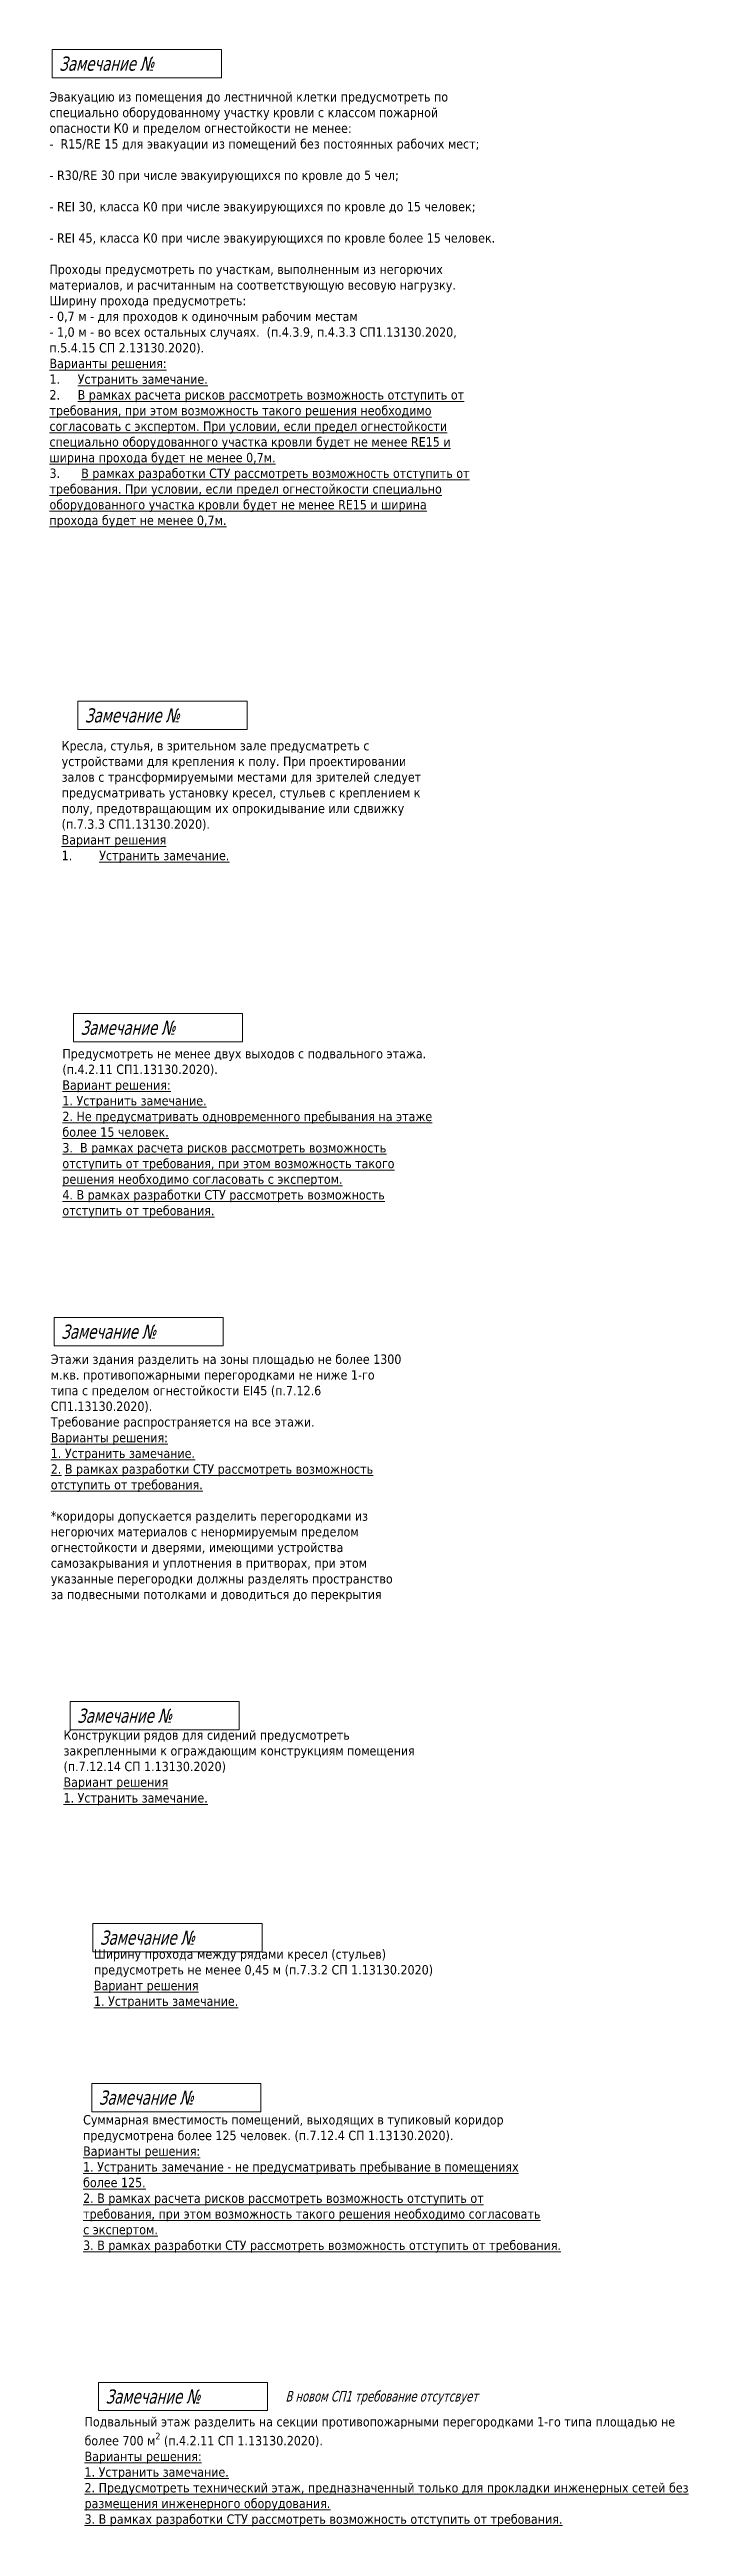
# Model space of a CAD drawing. Header units: millimetres. Extents: x -204396 to 1997851, y -2958255 to 237418.
# Drawn here: x 152490 to 193287, y -1246623 to -1088663 of the extents above; entities that cross this region are included whole.
import ezdxf

# ---------------------------------------------------------------- set-up
doc = ezdxf.new("R2010")
doc.units = ezdxf.units.MM
doc.layers.add('экспертиза', color=1, linetype='Continuous', lineweight=0)
doc.styles.add('ЭКСПЕРТИЗА', font='tahoma.ttf')

msp = doc.modelspace()

# ---------------------------------------------------------------- texts
at = {"layer": 'экспертиза', "lineweight": 0, "style": 'ЭКСПЕРТИЗА', "oblique": 14.99998, "width": 0.8}
for p in [(153112, -1090013), (154750, -1131575), (154470, -1151493), (154255, -1195369), (155712, -1209521), (155637, -1219721)]:
    msp.add_text('Замечание №', height=900, dxfattribs=at).set_placement(p)
at = {"layer": 'экспертиза', "lineweight": 0, "ltscale": 100, "transparency": 33554687, "style": 'ЭКСПЕРТИЗА', "oblique": 14.99998, "width": 0.8}
msp.add_text('Замечание №', height=900, dxfattribs=at).set_placement((153238, -1170877))
at = {"layer": 'экспертиза', "lineweight": 0, "ltscale": 100, "style": 'ЭКСПЕРТИЗА', "oblique": 14.99998, "width": 0.8}
msp.add_text('Замечание №', height=900, dxfattribs=at).set_placement((156067, -1238784))
at = {"layer": 'экспертиза', "color": 2, "lineweight": 0, "style": 'ЭКСПЕРТИЗА', "oblique": 14.99998, "width": 0.8}
msp.add_text('В новом СП1 требование отсутсвует', height=675, dxfattribs=at).set_placement((167553, -1238656))
at = {"layer": 'экспертиза', "lineweight": 0, "transparency": 33554687, "insert": (152490, -1091378), "char_height": 600, "width": 27214.38, "attachment_point": 1, "style": 'ЭКСПЕРТИЗА'}
msp.add_mtext('Эвакуацию из помещения до лестничной клетки предусмотреть по специально оборудованному участку кровли с классом пожарной опасности К0 и пределом огнестойкости не менее:\\P-  R15/RE 15 для эвакуации из помещений без постоянных рабочих мест;\\P\\P- R30/RE 30 при числе эвакуирующихся по кровле до 5 чел;\\P\\P- REI 30, класса К0 при числе эвакуирующихся по кровле до 15 человек;\\P\\P- REI 45, класса К0 при числе эвакуирующихся по кровле более 15 человек.\\P\\PПроходы предусмотреть по участкам, выполненным из негорючих материалов, и расчитанным на соответствующую весовую нагрузку.\\PШирину прохода предусмотреть:\\P- 0,7 м - для проходов к одиночным рабочим местам\\P- 1,0 м - во всех остальных случаях.  (п.4.3.9, п.4.3.3 СП1.13130.2020, п.5.4.15 СП 2.13130.2020).{\\L\\C6;\\P\\pt1200;Варианты решения:\\P\\pt1800;\\l1.^I\\LУстранить замечание.\\P\\l2.^I\\LВ рамках расчета рисков рассмотреть возможность отступить от требования, при этом возможность такого решения необходимо согласовать с экспертом. При условии, если предел огнестойкости специально оборудованного участка кровли будет не менее RE15 и ширина прохода будет не менее 0,7м.\\P\\l3.^I\\L В рамках разработки СТУ рассмотреть возможность отступить от требования. При условии, если предел огнестойкости специально оборудованного участка кровли будет не менее RE15 и ширина прохода будет не менее 0,7м.}', dxfattribs=at)
at = {"layer": 'экспертиза', "lineweight": 0, "ltscale": 100, "transparency": 33554687, "insert": (153266, -1132758), "char_height": 600, "width": 23702.99, "attachment_point": 1, "style": 'ЭКСПЕРТИЗА'}
msp.add_mtext('Кресла, стулья, в зрительном зале предусматреть с устройствами для крепления к полу. При проектировании залов с трансформируемыми местами для зрителей следует предусматривать установку кресел, стульев с креплением к полу, предотвращающим их опрокидывание или сдвижку (п.7.3.3 СП1.13130.2020).\\P{\\L\\C6;Вариант решения\\P\\pt2400;\\l1.^I\\LУстранить замечание.}', dxfattribs=at)
at = {"layer": 'экспертиза', "lineweight": 0, "ltscale": 100, "char_height": 600, "attachment_point": 1, "style": 'ЭКСПЕРТИЗА'}
for s, insert, width in [('\\pt4800;Предусмотреть не менее двух выходов с подвального этажа.   (п.4.2.11 СП1.13130.2020).\\P{\\L\\C6;Вариант решения:\\P1. Устранить замечание.\\P2. Не предусматривать одновременного пребывания на этаже более 15 человек.\\P3. \\l \\LВ рамках расчета рисков рассмотреть возможность отступить от требования, при этом возможность такого решения необходимо согласовать с экспертом.\\P4. В рамках разработки СТУ рассмотреть возможность отступить от требования.}', (153315, -1152397), 24465.46), ('\\pt1200;Суммарная вместимость помещений, выходящих в тупиковый коридор предусмотрена более 125 человек. (п.7.12.4 СП 1.13130.2020).{\\L\\C6;\\PВарианты решения:\\P1. Устранить замечание - не предусматривать пребывание в помещениях более 125.\\P2. В рамках расчета рисков рассмотреть возможность отступить от требования, при этом возможность такого решения необходимо согласовать с экспертом.\\P3. В рамках разработки СТУ рассмотреть возможность отступить от требования.}', (154637, -1220386), 29427.02), ('\\A1;\\pt1200;Подвальный этаж разделить на секции противопожарными перегородками 1-го типа площадью не более 700 м{\\H0.7x;\\S2^ ;} (п.4.2.11 СП 1.13130.2020).\\P{\\L\\C6;Варианты решения:\\P1. Устранить замечание.\\P2. Предусмотреть технический этаж, предназначенный только для прокладки инженерных сетей без размещения инженерного оборудования. \\A0;\\P3. В рамках разработки СТУ рассмотреть возможность отступить от требования.}', (154729, -1239646), 39820.43)]:
    msp.add_mtext(s, dxfattribs=dict(at, insert=insert, width=width))
at = {"layer": 'экспертиза', "lineweight": 0, "ltscale": 600, "insert": (152573, -1171883), "char_height": 600, "width": 22394.74, "attachment_point": 1, "style": 'ЭКСПЕРТИЗА'}
msp.add_mtext('\\pt600;Этажи здания разделить на зоны площадью не более 1300 м.кв. противопожарными перегородками не ниже 1-го типа с пределом огнестойкости EI45 (п.7.12.6 СП1.13130.2020).\\PТребование распространяется на все этажи.\\P\\ptz;{\\A1;\\L\\C6;Варианты решения:\\P1. Устранить замечание.\\P\\pt600;2\\A0;. В рамках разработки СТУ рассмотреть возможность отступить от требования. \\P}\\P{\\C6;*коридоры допускается разделить перегородками из негорючих материалов с ненормируемым пределом огнестойкости и дверями, имеющими устройства самозакрывания и уплотнения в притворах, при этом указанные перегородки должны разделять пространство за подвесными потолками и доводиться до перекрытия}', dxfattribs=at)
at = {"layer": 'экспертиза', "lineweight": 0, "char_height": 600, "width": 22991.53, "attachment_point": 1, "style": 'ЭКСПЕРТИЗА'}
for s, insert in [('Конструкции рядов для сидений предусмотреть закрепленными к ограждающим конструкциям помещения (п.7.12.14 СП 1.13130.2020) \\P{\\L\\C6;Вариант решения \\P1. Устранить замечание.}', (153386, -1195854)), ('Ширину прохода между рядами кресел (стульев) предусмотреть не менее 0,45 м (п.7.3.2 СП 1.13130.2020) \\P{\\L\\C6;Вариант решения \\P1. Устранить замечание.}', (155331, -1209822))]:
    msp.add_mtext(s, dxfattribs=dict(at, insert=insert))

# ---------------------------------------------------------------- linework, layer by layer
at = {"layer": 'экспертиза', "lineweight": 0}
for points in [[(152662, -1088663), (163462, -1088663), (163462, -1090463), (152662, -1090463), (152662, -1088663)], [(154300, -1130225), (165100, -1130225), (165100, -1132025), (154300, -1132025), (154300, -1130225)], [(154020, -1150143), (164820, -1150143), (164820, -1151943), (154020, -1151943), (154020, -1150143)], [(153805, -1194019), (164605, -1194019), (164605, -1195819), (153805, -1195819), (153805, -1194019)], [(155262, -1208171), (166062, -1208171), (166062, -1209971), (155262, -1209971), (155262, -1208171)], [(155187, -1218371), (165987, -1218371), (165987, -1220171), (155187, -1220171), (155187, -1218371)]]:
    msp.add_lwpolyline(points, dxfattribs=at)
at = {"layer": 'экспертиза', "lineweight": 0, "transparency": 33554687}
msp.add_lwpolyline([(152788, -1169527), (163588, -1169527), (163588, -1171327), (152788, -1171327), (152788, -1169527)], dxfattribs=at)
at = {"layer": 'экспертиза', "lineweight": 0, "elevation": 0}
msp.add_lwpolyline([(155617, -1237434), (166417, -1237434), (166417, -1239234), (155617, -1239234), (155617, -1237434)], dxfattribs=at)

msp.set_redraw_order([(e.dxf.handle, doc.entitydb.next_handle()) for e in msp.query("TEXT MTEXT ATTDEF DIMENSION ARC_DIMENSION")])  # texts and dimensions are drawn at this point

doc.saveas('drawing.dxf')
